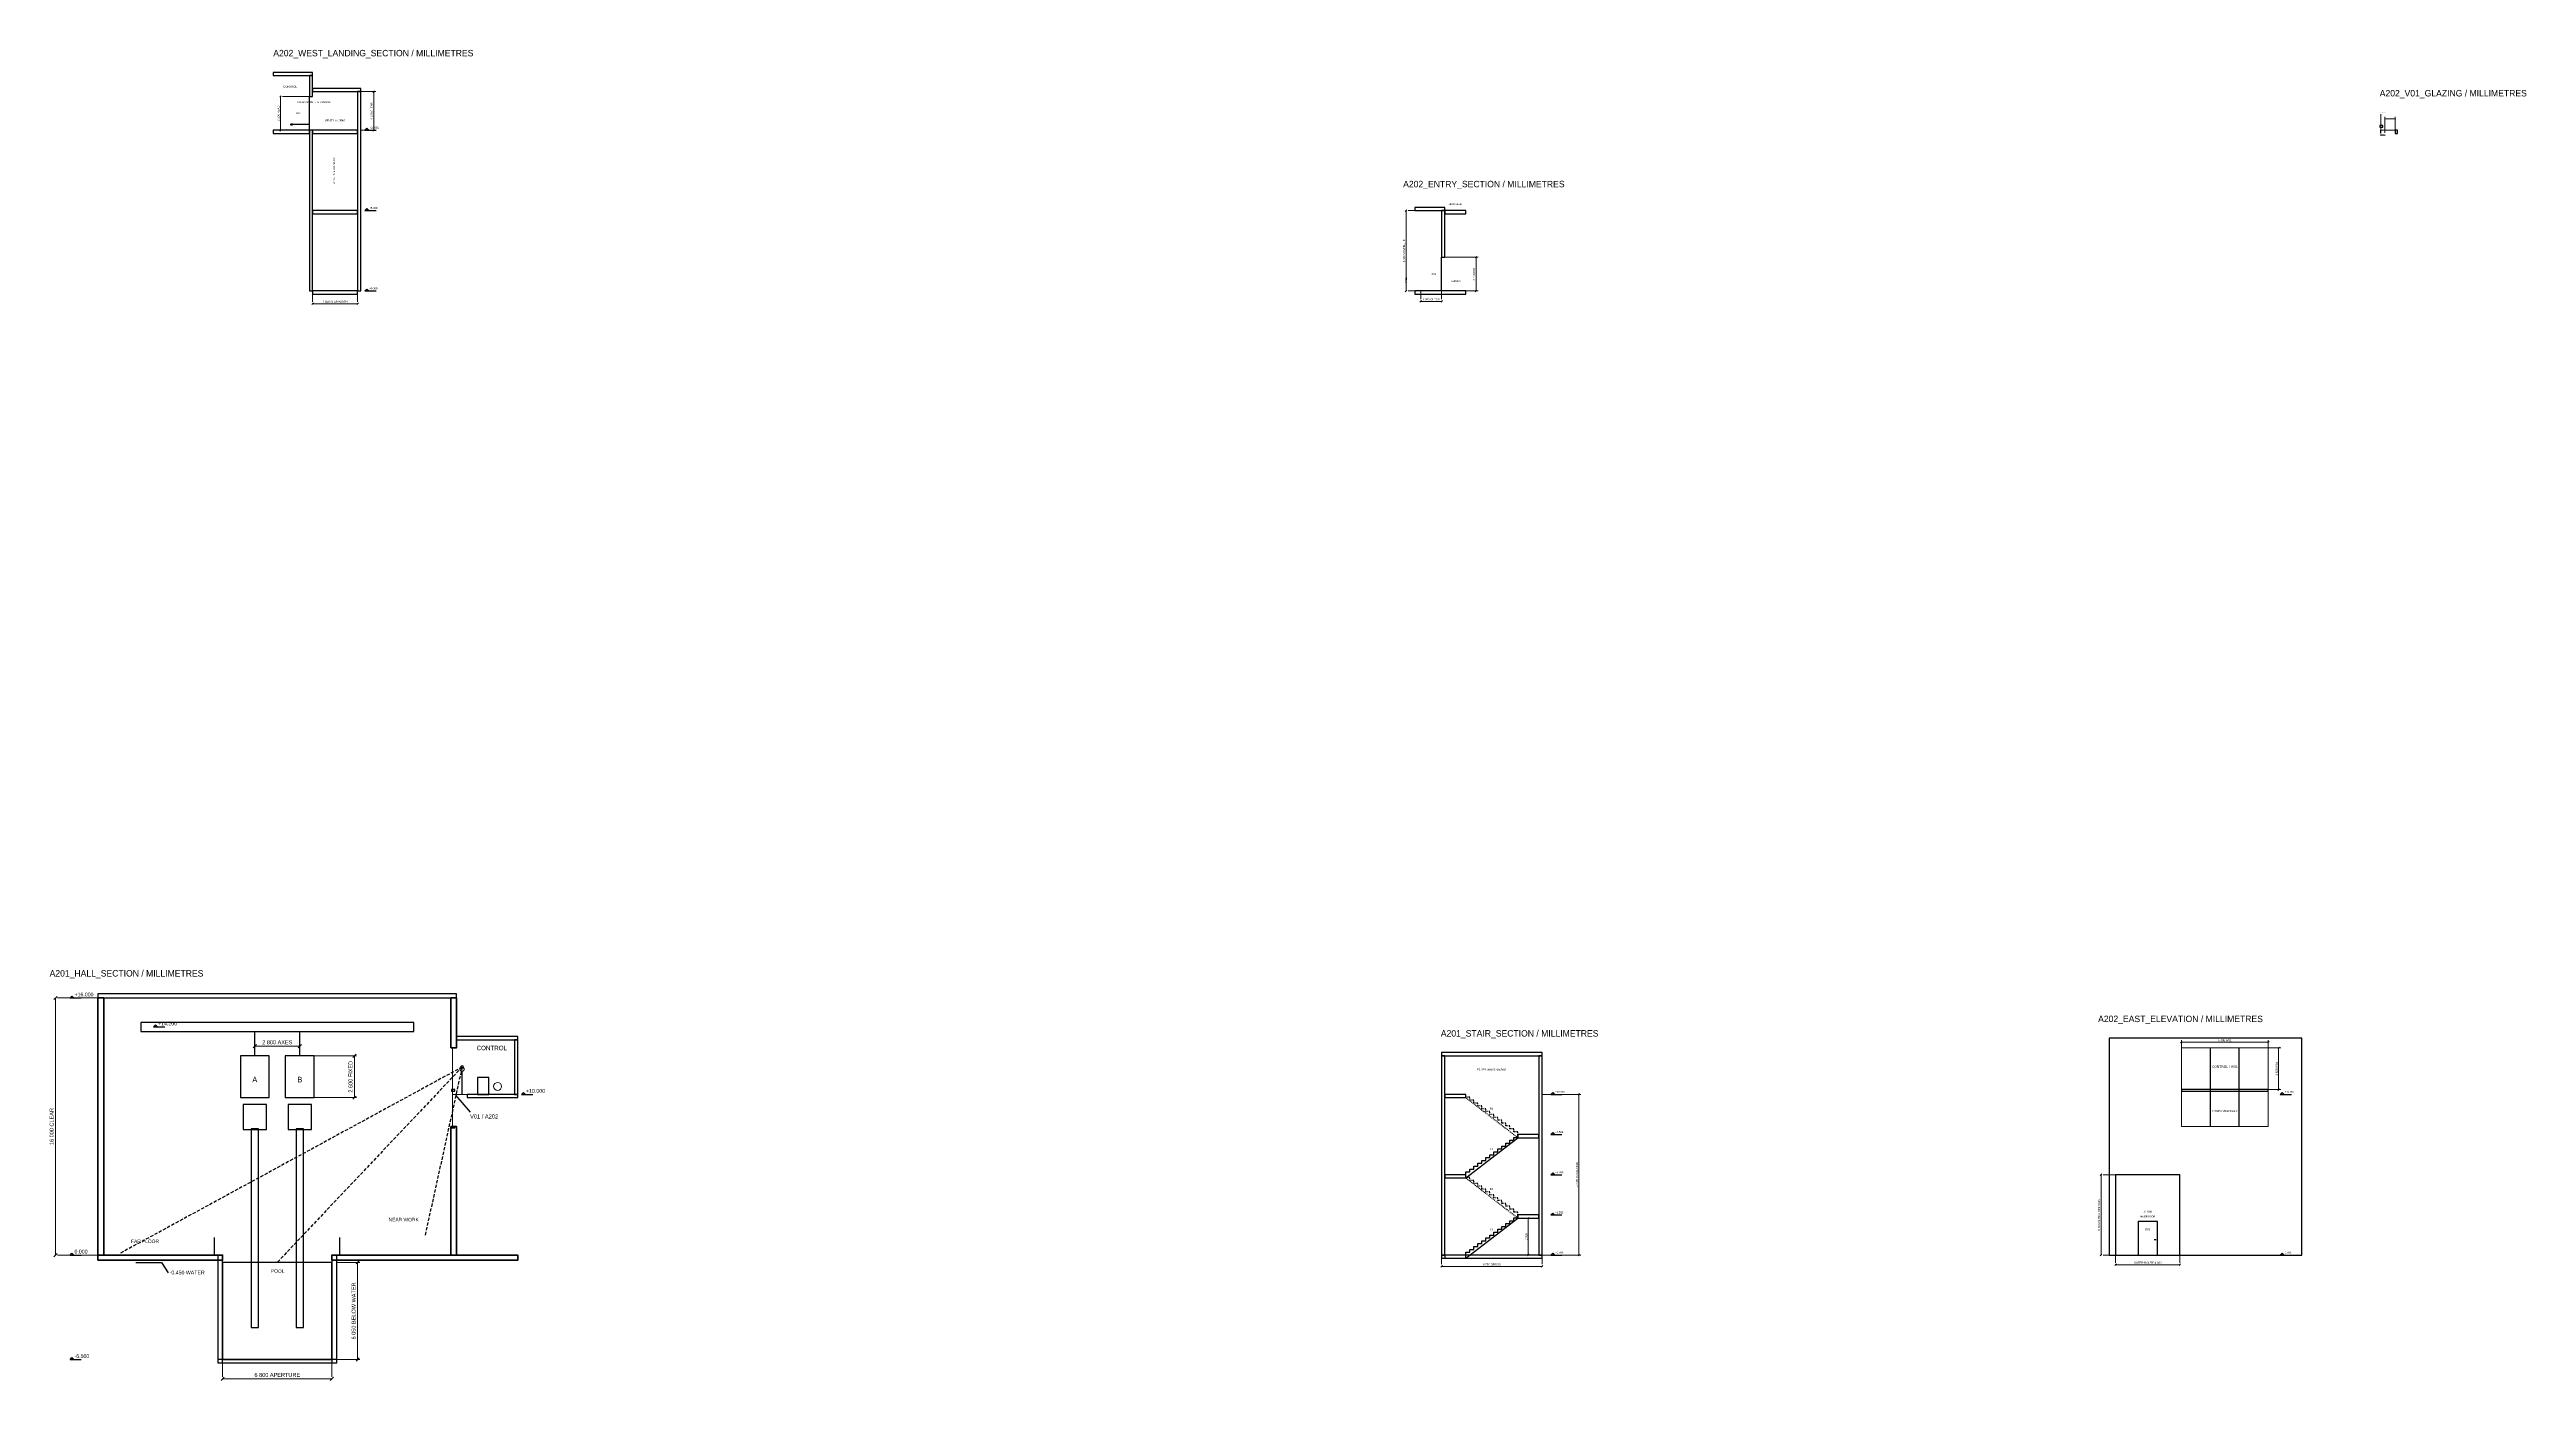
# Model space of a CAD drawing. Header units: millimetres. Extents: x -14174 to 142128, y -12275 to 247751.
# Drawn here: x -14174 to 139972, y 112200 to 195021 of the extents above; entities that cross this region are included whole.
import ezdxf
from ezdxf.enums import TextEntityAlignment as Align

# ---------------------------------------------------------------- set-up
doc = ezdxf.new("R2010")
doc.units = ezdxf.units.MM
doc.linetypes.add('DASH_100_2_1', pattern=[300, 200, -100])
doc.linetypes.add('DASH_50_1_1', pattern=[100, 50, -50])
for name, color, linetype, lineweight in [('A-ANNO', 7, 'Continuous', 18), ('A-DIMS', 8, 'Continuous', 13), ('A-EQUIP', 3, 'Continuous', 18), ('A-GLAZ', 4, 'Continuous', 18), ('A-OUTLINE', 7, 'Continuous', 25), ('A-ROUTE', 30, 'Continuous', 25), ('A-WALL', 8, 'Continuous', 50)]:
    doc.layers.add(name, color=color, linetype=linetype, lineweight=lineweight)

# ---------------------------------------------------------------- blocks, each defined once
blk = doc.blocks.new('A201_HALL_SECTION')
at = {"layer": 'A-DIMS'}
for p, q in [((-13900, 15900), (-13700, 16100)), ((-13800, 0), (-13800, 16000)), ((-11160, 16000), (-13670, 16000)), ((-1500, 12900), (-1300, 13100)), ((-1400, 12400), (-1400, 13130)), ((-1400, 13000), (1400, 13000)), ((1300, 12900), (1500, 13100)), ((1400, 12400), (1400, 13130)), ((2300, 12400), (4930, 12400)), ((4700, 12300), (4900, 12500)), ((4800, 9800), (4800, 12400)), ((2300, 9800), (4930, 9800)), ((4700, 9700), (4900, 9900)), ((-13900, -100), (-13700, 100)), ((-11160, 0), (-13670, 0)), ((3700, -450), (5130, -450)), ((4900, -550), (5100, -350)), ((5000, -6500), (5000, -450)), ((-3500, -7800), (-3300, -7600)), ((-3400, -6700), (-3400, -7570)), ((-3400, -7700), (3400, -7700)), ((3300, -7800), (3500, -7600)), ((3400, -6700), (3400, -7570)), ((3700, -6500), (5130, -6500)), ((4900, -6600), (5100, -6400))]:
    blk.add_line(p, q, dxfattribs=at)
at = {"layer": 'A-EQUIP'}
for centre, radius in [((11500, 11570), 130), ((11500, 11700), 90), ((13710, 10500), 250)]:
    blk.add_circle(centre, radius, dxfattribs=at)
at = {"layer": 'A-GLAZ'}
for p, q in [((10900, 8000), (10900, 12900)), ((10880, 10000), (11810, 10000)), ((-3400, -450), (3400, -450))]:
    blk.add_line(p, q, dxfattribs=at)
at = {"layer": 'A-OUTLINE'}
for p, q in [((-12900, 16000), (-12200, 16000)), ((-7700, 14200), (-7000, 14200)), ((-1400, 12400), (-1400, 13920)), ((1400, 12400), (1400, 13920)), ((11500, 10000), (11500, 11470)), ((11100, 9950), (12000, 8900)), ((15200, 10000), (15900, 10000)), ((-12900, 0), (-12200, 0)), ((-3900, 0), (-3900, 1100)), ((3900, 0), (3900, 1100)), ((-8800, -450), (-7200, -450)), ((-7200, -450), (-6800, -1100)), ((-12900, -6500), (-12200, -6500))]:
    blk.add_line(p, q, dxfattribs=at)
at = {"layer": 'A-OUTLINE', "linetype": 'DASH_100_2_1'}
for q in [(-9800, 100), (0, -450), (9200, 1250)]:
    blk.add_line((11500, 11700), q, dxfattribs=at)
at = {"layer": 'A-OUTLINE'}
for points in [[(-12900, 16000), (-12780, 16120), (-12660, 16000)], [(-11160, 16000), (11160, 16000), (11160, 16250), (-11160, 16250)], [(-8500, 13920), (8500, 13920), (8500, 14480), (-8500, 14480)], [(-7700, 14200), (-7580, 14320), (-7460, 14200)], [(-2300, 9800), (-500, 9800), (-500, 12400), (-2300, 12400)], [(500, 9800), (2300, 9800), (2300, 12400), (500, 12400)], [(11160, 13400), (14960, 13400), (14960, 13600), (11160, 13600)], [(14760, 10000), (14960, 10000), (14960, 13400), (14760, 13400)], [(12460, 10000), (13160, 10000), (13160, 11050), (12460, 11050)], [(-2125, 7825), (-675, 7825), (-675, 9375), (-2125, 9375)], [(675, 7825), (2125, 7825), (2125, 9375), (675, 9375)], [(10840, 10200), (11040, 10200), (11040, 10300), (10840, 10300)], [(11810, 9800), (14960, 9800), (14960, 10000), (11810, 10000)], [(15200, 10000), (15320, 10120), (15440, 10000)], [(-1630, -4500), (-1170, -4500), (-1170, 7850), (-1630, 7850)], [(1170, -4500), (1630, -4500), (1630, 7850), (1170, 7850)], [(10840, 7920), (11040, 7920), (11040, 8000), (10840, 8000)], [(-12900, 0), (-12780, 120), (-12660, 0)], [(-3700, -6700), (-3400, -6700), (-3400, 0), (-3700, 0)], [(3400, -6700), (3700, -6700), (3700, 0), (3400, 0)], [(-3400, -6500), (3400, -6500), (3400, -450), (-3400, -450)], [(-12900, -6500), (-12780, -6380), (-12660, -6500)], [(-3700, -6700), (3700, -6700), (3700, -6500), (-3700, -6500)]]:
    blk.add_lwpolyline(points, close=True, dxfattribs=at)
at = {"layer": 'A-WALL'}
for points in [[(-11160, 0), (-10800, 0), (-10800, 16000), (-11160, 16000)], [(10800, 12900), (11160, 12900), (11160, 16000), (10800, 16000)], [(10800, 0), (11160, 0), (11160, 8000), (10800, 8000)], [(-11160, -320), (-3400, -320), (-3400, 0), (-11160, 0)], [(3400, -320), (14960, -320), (14960, 0), (3400, 0)]]:
    blk.add_lwpolyline(points, close=True, dxfattribs=at)
at = {"layer": 'A-ANNO'}
for s, height, p in [('+16.000', 235, (-12620, 16100)), ('+14.200', 235, (-7420, 14300)), ('+10.000', 235, (15480, 10100)), ('V01 / A202', 255, (12000, 8500)), ('0.000', 235, (-12620, 100)), ('FAR FLOOR', 220, (-9100, 750)), ('-0.450 WATER', 235, (-6700, -1200)), ('POOL', 220, (-400, -1100)), ('-6.500', 235, (-12620, -6400))]:
    blk.add_text(s, height=height, dxfattribs=at).set_placement(p)
for s, height, p in [('2 800 AXES', 250, (0, 13120)), ('CONTROL', 280, (13350, 12750)), ('A', 350, (-1400, 10750)), ('B', 350, (1400, 10750)), ('6 800 APERTURE', 250, (0, -7580))]:
    blk.add_text(s, height=height, dxfattribs=at).set_placement(p, align=Align.CENTER)
for s, p in [('2 600 FIXED', (4680, 11100)), ('16 000 CLEAR', (-13920, 8000)), ('6 050 BELOW WATER', (4880, -3475))]:
    blk.add_text(s, height=250, rotation=90, dxfattribs=at).set_placement(p, align=Align.CENTER)
blk.add_text('NEAR WORK', height=220, dxfattribs=at).set_placement((8800, 2100), align=Align.RIGHT)
blk = doc.blocks.new('A201_STAIR_SECTION')
at = {"layer": 'A-DIMS'}
for p, q in [((18710, 10000), (21130, 10000)), ((20950, 9950), (21050, 10050)), ((21000, 0), (21000, 10000)), ((17250, 2300), (17980, 2300)), ((17800, 2250), (17900, 2350)), ((17850, 0), (17850, 2300)), ((12460, 0), (12460, -570)), ((17250, 0), (17980, 0)), ((17800, -50), (17900, 50)), ((18710, 0), (21130, 0)), ((18710, 0), (18710, -570)), ((20950, -50), (21050, 50)), ((12410, -750), (12510, -650)), ((12460, -700), (18710, -700)), ((18660, -750), (18760, -650))]:
    blk.add_line(p, q, dxfattribs=at)
at = {"layer": 'A-OUTLINE', "linetype": 'DASH_50_1_1'}
for p, q in [((17210, 7300), (13960, 9800)), ((17210, 2300), (13960, 4800))]:
    blk.add_line(p, q, dxfattribs=at)
at = {"layer": 'A-OUTLINE'}
for p, q in [((19250, 10000), (19950, 10000)), ((13960, 4800), (17210, 7300)), ((19250, 7500), (19950, 7500)), ((19250, 5000), (19950, 5000)), ((13960, -200), (17210, 2300)), ((19250, 2500), (19950, 2500)), ((19250, 0), (19950, 0))]:
    blk.add_line(p, q, dxfattribs=at)
for points in [[(12460, 12400), (18710, 12400), (18710, 12600), (12460, 12600)], [(12460, 0), (12660, 0), (12660, 12400), (12460, 12400)], [(18510, 0), (18710, 0), (18710, 12400), (18510, 12400)], [(12660, 9800), (13960, 9800), (13960, 10000), (12660, 10000)], [(19250, 10000), (19370, 10120), (19490, 10000)], [(17210, 7300), (18510, 7300), (18510, 7500), (17210, 7500)], [(19250, 7500), (19370, 7620), (19490, 7500)], [(12660, 4800), (13960, 4800), (13960, 5000), (12660, 5000)], [(19250, 5000), (19370, 5120), (19490, 5000)], [(17210, 2300), (18510, 2300), (18510, 2500), (17210, 2500)], [(19250, 2500), (19370, 2620), (19490, 2500)], [(12460, -200), (18710, -200), (18710, 0), (12460, 0)], [(12660, -200), (13960, -200), (13960, 0), (12660, 0)], [(19250, 0), (19370, 120), (19490, 0)]]:
    blk.add_lwpolyline(points, close=True, dxfattribs=at)
at = {"layer": 'A-OUTLINE', "linetype": 'DASH_50_1_1'}
for points in [[(17210, 7500), (17210, 7679), (16960, 7679), (16960, 7857), (16710, 7857), (16710, 8036), (16460, 8036), (16460, 8214), (16210, 8214), (16210, 8393), (15960, 8393), (15960, 8571), (15710, 8571), (15710, 8750), (15460, 8750), (15460, 8929), (15210, 8929), (15210, 9107), (14960, 9107), (14960, 9286), (14710, 9286), (14710, 9464), (14460, 9464), (14460, 9643), (14210, 9643), (14210, 9821), (13960, 9821), (13960, 10000)], [(17210, 2500), (17210, 2679), (16960, 2679), (16960, 2857), (16710, 2857), (16710, 3036), (16460, 3036), (16460, 3214), (16210, 3214), (16210, 3393), (15960, 3393), (15960, 3571), (15710, 3571), (15710, 3750), (15460, 3750), (15460, 3929), (15210, 3929), (15210, 4107), (14960, 4107), (14960, 4286), (14710, 4286), (14710, 4464), (14460, 4464), (14460, 4643), (14210, 4643), (14210, 4821), (13960, 4821), (13960, 5000)]]:
    blk.add_lwpolyline(points, dxfattribs=at)
at = {"layer": 'A-OUTLINE'}
for points in [[(13960, 5000), (13960, 5179), (14210, 5179), (14210, 5357), (14460, 5357), (14460, 5536), (14710, 5536), (14710, 5714), (14960, 5714), (14960, 5893), (15210, 5893), (15210, 6071), (15460, 6071), (15460, 6250), (15710, 6250), (15710, 6429), (15960, 6429), (15960, 6607), (16210, 6607), (16210, 6786), (16460, 6786), (16460, 6964), (16710, 6964), (16710, 7143), (16960, 7143), (16960, 7321), (17210, 7321), (17210, 7500)], [(13960, 0), (13960, 179), (14210, 179), (14210, 357), (14460, 357), (14460, 536), (14710, 536), (14710, 714), (14960, 714), (14960, 893), (15210, 893), (15210, 1071), (15460, 1071), (15460, 1250), (15710, 1250), (15710, 1429), (15960, 1429), (15960, 1607), (16210, 1607), (16210, 1786), (16460, 1786), (16460, 1964), (16710, 1964), (16710, 2143), (16960, 2143), (16960, 2321), (17210, 2321), (17210, 2500)]]:
    blk.add_lwpolyline(points, dxfattribs=at)
at = {"layer": 'A-ANNO'}
for s, height, p in [('F2 / F4 beyond: dashed', 120, (15550, 11500)), ('F4', 122.5, (15550, 9050)), ('F3', 122.5, (15550, 6550)), ('F2', 122.5, (15550, 4050)), ('F1', 122.5, (15550, 1550)), ('6 250 GROSS', 125, (15585, -640))]:
    blk.add_text(s, height=height, dxfattribs=at).set_placement(p, align=Align.CENTER)
for s, p in [('+10.000', (19530, 10100)), ('+7.500', (19530, 7600)), ('+5.000', (19530, 5100)), ('+2.500', (19530, 2600)), ('+0.000', (19530, 100))]:
    blk.add_text(s, height=117.5, dxfattribs=at).set_placement(p)
for s, p in [('10 000 TOTAL RISE', (20940, 5000)), ('2 300', (17790, 1150))]:
    blk.add_text(s, height=125, rotation=90, dxfattribs=at).set_placement(p, align=Align.CENTER)
blk = doc.blocks.new('A202_EAST_ELEVATION')
at = {"layer": 'A-DIMS'}
for p, q in [((-1550, 13200), (-1450, 13300)), ((-1500, 12900), (-1500, 13380)), ((-1500, 13250), (3900, 13250)), ((3850, 13200), (3950, 13300)), ((3900, 12900), (3900, 13380)), ((3900, 12900), (4680, 12900)), ((4500, 12850), (4600, 12950)), ((4550, 10300), (4550, 12900)), ((3900, 10300), (4680, 10300)), ((4500, 10250), (4600, 10350)), ((-6550, 4950), (-6450, 5050)), ((-6500, 0), (-6500, 5000)), ((-5600, 5000), (-6370, 5000)), ((-6550, -50), (-6450, 50)), ((-5600, 0), (-6370, 0)), ((-5600, 0), (-5600, -470)), ((-1600, 0), (-1600, -470)), ((-5650, -650), (-5550, -550)), ((-5600, -600), (-1600, -600)), ((-1650, -650), (-1550, -550))]:
    blk.add_line(p, q, dxfattribs=at)
at = {"layer": 'A-GLAZ'}
for points in [[(-1500, 10300), (3900, 10300), (3900, 12900), (-1500, 12900)], [(-1500, 8000), (3900, 8000), (3900, 10200), (-1500, 10200)]]:
    blk.add_lwpolyline(points, close=True, dxfattribs=at)
at = {"layer": 'A-OUTLINE'}
for p, q in [((300, 8000), (300, 12900)), ((2100, 8000), (2100, 12900)), ((4650, 10000), (5350, 10000)), ((-3080, 950), (-3200, 950)), ((4650, 0), (5350, 0))]:
    blk.add_line(p, q, dxfattribs=at)
for points in [[(-6000, 0), (6000, 0), (6000, 13500), (-6000, 13500)], [(-1500, 10200), (3900, 10200), (3900, 10300), (-1500, 10300)], [(4650, 10000), (4770, 10120), (4890, 10000)], [(-5600, 0), (-1600, 0), (-1600, 5000), (-5600, 5000)], [(-4200, 0), (-3000, 0), (-3000, 2100), (-4200, 2100)], [(4650, 0), (4770, 120), (4890, 0)]]:
    blk.add_lwpolyline(points, close=True, dxfattribs=at)
at = {"layer": 'A-ANNO'}
for s, height, p in [('5 400 W01', 125, (1200, 13310)), ('CONTROL / W01', 150, (1200, 11650)), ('LOWER VIEW PANE', 120, (1200, 8900)), ('INNER DOOR', 105, (-3600, 2350)), ('STAIR', 125, (-3600, 2650)), ('D01', 120, (-3600, 1550)), ('OUTER ROUTE 4 000', 125, (-3600, -540))]:
    blk.add_text(s, height=height, dxfattribs=at).set_placement(p, align=Align.CENTER)
for s, p in [('2 600 W01', (4490, 11600)), ('5 000 OUTER OPENING', (-6560, 2500))]:
    blk.add_text(s, height=125, rotation=90, dxfattribs=at).set_placement(p, align=Align.CENTER)
for s, p in [('+10.000', (4930, 10100)), ('0.000', (4930, 100))]:
    blk.add_text(s, height=117.5, dxfattribs=at).set_placement(p)
blk = doc.blocks.new('A202_WEST_LANDING_SECTION')
at = {"layer": 'A-DIMS'}
for p, q in [((5200, 12400), (6130, 12400)), ((5950, 12350), (6050, 12450)), ((6000, 10000), (6000, 12400)), ((150, 12050), (250, 12150)), ((200, 10000), (200, 12100)), ((2000, 12100), (330, 12100)), ((150, 9950), (250, 10050)), ((2000, 10000), (330, 10000)), ((5200, 10000), (6130, 10000)), ((5950, 9950), (6050, 10050)), ((2200, 0), (2200, -670)), ((5000, 0), (5000, -670)), ((2150, -850), (2250, -750)), ((2200, -800), (5000, -800)), ((4950, -850), (5050, -750))]:
    blk.add_line(p, q, dxfattribs=at)
at = {"layer": 'A-OUTLINE'}
for p, q in [((2000, 10000), (2000, 12100)), ((5450, 10000), (6150, 10000)), ((5450, 5000), (6150, 5000)), ((5450, 0), (6150, 0))]:
    blk.add_line(p, q, dxfattribs=at)
for points in [[(-250, 13400), (2200, 13400), (2200, 13600), (-250, 13600)], [(2000, 12100), (2200, 12100), (2200, 13400), (2000, 13400)], [(2200, 12400), (5200, 12400), (5200, 12600), (2200, 12600)], [(5000, 0), (5200, 0), (5200, 12400), (5000, 12400)], [(-250, 9800), (2000, 9800), (2000, 10000), (-250, 10000)], [(2000, 0), (2200, 0), (2200, 10000), (2000, 10000)], [(2200, 9800), (5000, 9800), (5000, 10000), (2200, 10000)], [(5450, 10000), (5570, 10120), (5690, 10000)], [(2200, 4800), (5000, 4800), (5000, 5000), (2200, 5000)], [(5450, 5000), (5570, 5120), (5690, 5000)], [(2200, -200), (5000, -200), (5000, 0), (2200, 0)], [(5450, 0), (5570, 120), (5690, 0)]]:
    blk.add_lwpolyline(points, close=True, dxfattribs=at)
at = {"layer": 'A-ROUTE'}
blk.add_line((2000, 10350), (800, 10350), dxfattribs=at)
blk.add_lwpolyline([(800, 10350), (920, 10310), (920, 10390)], close=True, dxfattribs=at)
at = {"layer": 'A-ANNO'}
for s, height, p in [('CONTROL', 127.5, (800, 12650)), ('DOOR OPENS INTO CONTROL', 102.5, (2300, 11700)), ('WEST LANDING', 120, (3600, 10550)), ('2 800 SLAB WIDTH', 125, (3600, -740))]:
    blk.add_text(s, height=height, dxfattribs=at).set_placement(p, align=Align.CENTER)
for s, height, p in [('2 100 HEAD', 125, (140, 11050)), ('2 400 CLEAR', 125, (5940, 11200)), ('0 / 5 / 10 m LANDINGS', 112.5, (3600, 7500))]:
    blk.add_text(s, height=height, rotation=90, dxfattribs=at).set_placement(p, align=Align.CENTER)
blk.add_text('D02', height=120, dxfattribs=at).set_placement((1450, 11000), align=Align.RIGHT)
for s, p in [('+10.000', (5730, 10100)), ('+5.000', (5730, 5100)), ('+0.000', (5730, 100))]:
    blk.add_text(s, height=117.5, dxfattribs=at).set_placement(p)
blk = doc.blocks.new('A202_ENTRY_SECTION')
at = {"layer": 'A-DIMS'}
for p, q in [((10200, 4950), (10300, 5050)), ((10250, 0), (10250, 5000)), ((10800, 5000), (10380, 5000)), ((12660, 2100), (14730, 2100)), ((14550, 2050), (14650, 2150)), ((14600, 0), (14600, 2100)), ((10200, -50), (10300, 50)), ((10800, 0), (10380, 0)), ((11160, 0), (11160, -520)), ((12460, 0), (12460, -520)), ((12660, 0), (14730, 0)), ((14550, -50), (14650, 50)), ((11110, -700), (11210, -600)), ((11160, -650), (12460, -650)), ((12410, -700), (12510, -600))]:
    blk.add_line(p, q, dxfattribs=at)
at = {"layer": 'A-OUTLINE'}
blk.add_line((12460, 0), (12460, 2100), dxfattribs=at)
for points in [[(10800, 5000), (12660, 5000), (12660, 5200), (10800, 5200)], [(12460, 2100), (12660, 2100), (12660, 5000), (12460, 5000)], [(12660, 4800), (13960, 4800), (13960, 5000), (12660, 5000)], [(10800, -200), (13960, -200), (13960, 0), (10800, 0)]]:
    blk.add_lwpolyline(points, close=True, dxfattribs=at)
at = {"layer": 'A-ANNO'}
for s, height, p in [('+5.000 SLAB', 100, (13300, 5350)), ('LANDING', 110, (13300, 550)), ('1 300 CLEAR', 125, (11810, -590))]:
    blk.add_text(s, height=height, dxfattribs=at).set_placement(p, align=Align.CENTER)
for s, height, p in [('5 000 VESTIBULE', 125, (10190, 2500)), ('HALL', 115, (10300, 650)), ('2 100 D01', 125, (14540, 1050))]:
    blk.add_text(s, height=height, rotation=90, dxfattribs=at).set_placement(p, align=Align.CENTER)
blk.add_text('D01', height=110, dxfattribs=at).set_placement((12100, 1000), align=Align.RIGHT)
blk = doc.blocks.new('A202_V01_GLAZING')
at = {"layer": 'A-DIMS'}
for p, q in [((11160, 10000), (11160, 10830)), ((11810, 10000), (11810, 10830)), ((10870, 9690), (10890, 9710)), ((10880, 10000), (10880, 9830)), ((10880, 9700), (11160, 9700)), ((11150, 10690), (11170, 10710)), ((11150, 9690), (11170, 9710)), ((11160, 10700), (11810, 10700)), ((11160, 10000), (11160, 9830)), ((11800, 10690), (11820, 10710))]:
    blk.add_line(p, q, dxfattribs=at)
at = {"layer": 'A-GLAZ'}
for p, q in [((10900, 10300), (10900, 11000)), ((10880, 10000), (11810, 10000)), ((10900, 9800), (10900, 10200))]:
    blk.add_line(p, q, dxfattribs=at)
at = {"layer": 'A-OUTLINE'}
for points in [[(10840, 10200), (11040, 10200), (11040, 10300), (10840, 10300)], [(11810, 9800), (11940, 9800), (11940, 10000), (11810, 10000)]]:
    blk.add_lwpolyline(points, close=True, dxfattribs=at)
at = {"layer": 'A-ANNO'}
blk.add_text('FRAME +10.200 / +10.300', height=22, dxfattribs=at).set_placement((10850, 11080))
for s, height, p in [('280 REVEAL', 25, (11020, 9712)), ('650 INTERIOR STRIP', 25, (11485, 10712)), ('+10.000', 22, (11460, 10060))]:
    blk.add_text(s, height=height, dxfattribs=at).set_placement(p, align=Align.CENTER)

msp = doc.modelspace()

# ---------------------------------------------------------------- block references
for name, p in [('A202_WEST_LANDING_SECTION', (0, 180000)), ('A202_V01_GLAZING', (120000, 180000)), ('A202_ENTRY_SECTION', (60000, 180000)), ('A201_HALL_SECTION', (0, 120000)), ('A201_STAIR_SECTION', (60000, 120000)), ('A202_EAST_ELEVATION', (120000, 120000))]:
    msp.add_blockref(name, p)

# ---------------------------------------------------------------- texts
at = {"layer": 'A-ANNO'}
for s, p in [('A202_WEST_LANDING_SECTION / MILLIMETRES', (-250, 194600)), ('A202_V01_GLAZING / MILLIMETRES', (130840, 192102)), ('A202_ENTRY_SECTION / MILLIMETRES', (70065, 186450)), ('A201_HALL_SECTION / MILLIMETRES', (-14170, 137335)), ('A202_EAST_ELEVATION / MILLIMETRES', (113315, 134500)), ('A201_STAIR_SECTION / MILLIMETRES', (72410, 133600))]:
    msp.add_text(s, height=400, dxfattribs=at).set_placement(p)

doc.saveas('drawing.dxf')
